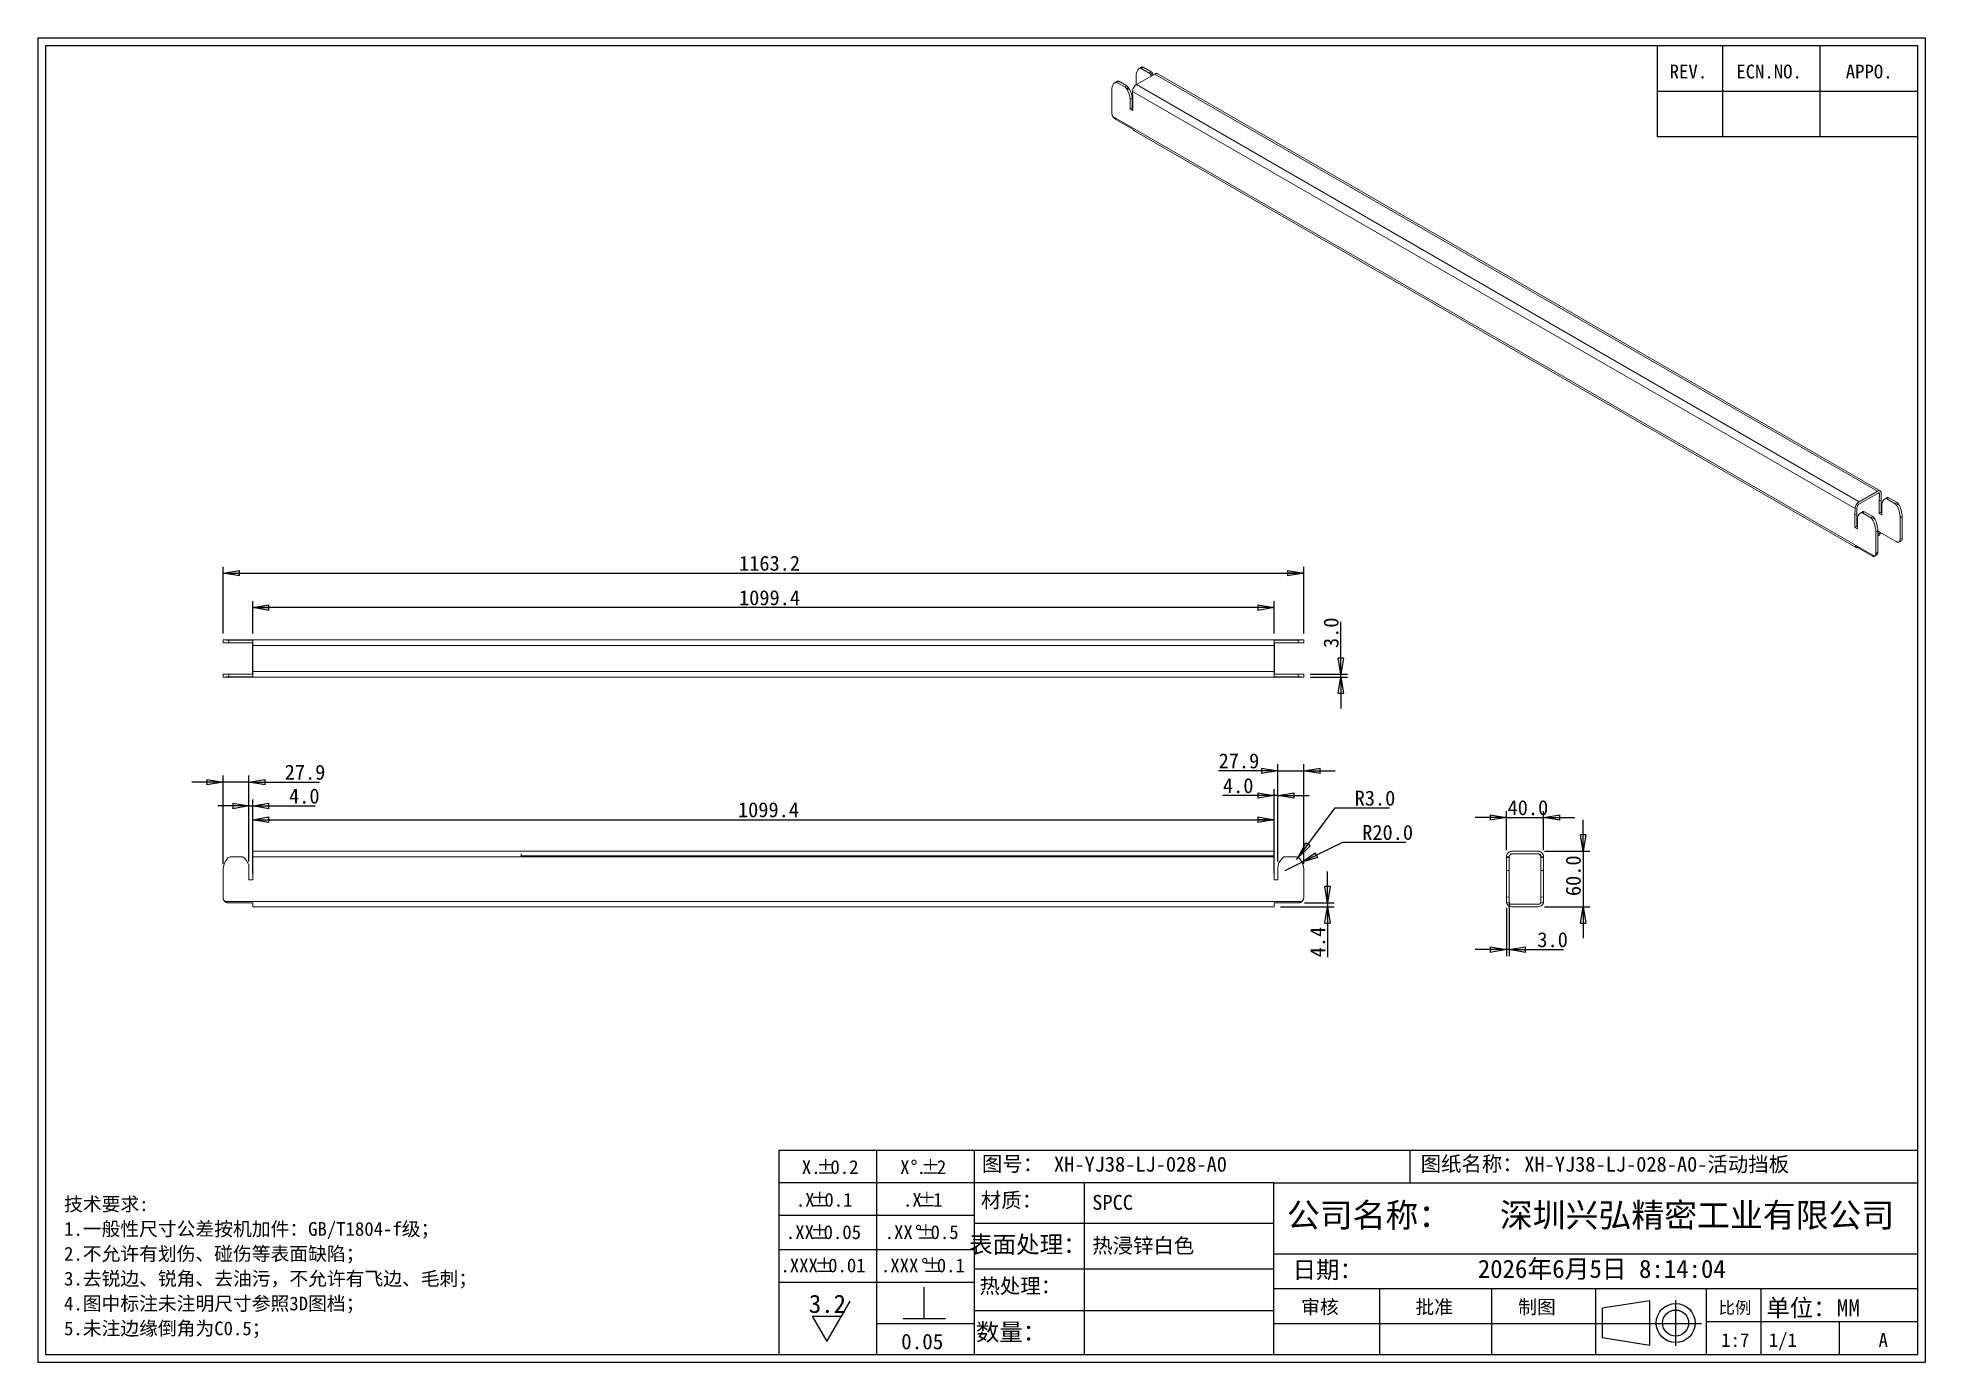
# Model space of a CAD drawing. Header units: millimetres. Extents: x 3 to 294, y 3 to 207.
import ezdxf

# ---------------------------------------------------------------- set-up
doc = ezdxf.new("R2010")
doc.units = ezdxf.units.MM
doc.linetypes.add('CENTERX2', pattern=[20.32, 12.7, -2.54, 2.54, -2.54])
doc.layers.add('图框', color=7, linetype='Continuous')
doc.layers.add('粗实线层', color=7, linetype='Continuous', lineweight=25)
doc.styles.add('SLDTEXTSTYLE0', font='SIMKAI.TTF')
doc.styles.add('SLDTEXTSTYLE1', font='SIMHEI.TTF', dxfattribs={"bigfont": 'bigfont'})
doc.styles.add('SLDTEXTSTYLE2', font='SIMSUN.TTC')
doc.styles.add('SLDTEXTSTYLE3', font='SIMSUN.TTC', dxfattribs={"bigfont": 'bigfont'})
doc.styles.add('SLDTEXTSTYLE4', font='SIMKAI.TTF')
doc.styles.add('SLDTEXTSTYLE5', font='SIMKAI.TTF', dxfattribs={"bigfont": 'bigfont'})
doc.dimstyles.new('SLDDIMSTYLE0', dxfattribs={"dimtxt": 2.3, "dimasz": 2.5, "dimexe": 0, "dimexo": 0.0625, "dimgap": 0.575, "dimtad": 2, "dimdec": 1, "dimlfac": 7, "dimrnd": 1e-09, "dimzin": 12, "dimdsep": 46, "dimtxsty": 'SLDTEXTSTYLE2', "dimblk1": 'CLOSED', "dimblk2": 'CLOSED', "dimsah": 1, "dimcen": 0.09, "dimadec": 0, "dimazin": 3, "dimtfac": 1, "dimtdec": 1, "dimtofl": 0, "dimtmove": 0, "dimatfit": 3, "dimldrblk": 'CLOSED', "dimfxl": 0, "dimfrac": 2, "dimtolj": 1, "dimtzin": 12, "dimarcsym": 0})
doc.dimstyles.new('SLDDIMSTYLE1', dxfattribs={"dimtxt": 2.3, "dimasz": 2.5, "dimexe": 0, "dimexo": 0.0625, "dimgap": 0.575, "dimtad": 2, "dimdec": 1, "dimlfac": 7, "dimrnd": 1e-09, "dimzin": 4, "dimdsep": 46, "dimtxsty": 'SLDTEXTSTYLE2', "dimblk1": 'CLOSED', "dimblk2": 'CLOSED', "dimsah": 1, "dimcen": 0.09, "dimadec": 0, "dimazin": 1, "dimtfac": 1, "dimtdec": 1, "dimtmove": 0, "dimatfit": 0, "dimldrblk": 'CLOSED', "dimfxl": 0, "dimfrac": 2, "dimtolj": 1, "dimtzin": 12, "dimarcsym": 0})
doc.dimstyles.new('SLDDIMSTYLE2', dxfattribs={"dimtxt": 2.3, "dimasz": 2.5, "dimexe": 0, "dimexo": 0.0625, "dimgap": 0.575, "dimtad": 2, "dimdec": 1, "dimlfac": 7, "dimrnd": 1e-09, "dimzin": 12, "dimdsep": 46, "dimtxsty": 'SLDTEXTSTYLE2', "dimblk1": 'CLOSED', "dimblk2": 'CLOSED', "dimsah": 1, "dimcen": 0.09, "dimadec": 0, "dimazin": 3, "dimtfac": 1, "dimtdec": 1, "dimtmove": 0, "dimatfit": 0, "dimldrblk": 'CLOSED', "dimfxl": 0, "dimfrac": 2, "dimtolj": 1, "dimtzin": 12, "dimarcsym": 0})
doc.dimstyles.new('SLDDIMSTYLE3', dxfattribs={"dimtxt": 2.3, "dimasz": 2.5, "dimexe": 0, "dimexo": 0.0625, "dimgap": 0.575, "dimtad": 0, "dimtih": 1, "dimtoh": 1, "dimdec": 1, "dimlfac": 7, "dimrnd": 1e-09, "dimzin": 4, "dimdsep": 46, "dimtxsty": 'SLDTEXTSTYLE2', "dimblk1": 'CLOSED', "dimblk2": 'CLOSED', "dimsah": 1, "dimcen": 0, "dimadec": 0, "dimazin": 1, "dimtfac": 1, "dimtdec": 1, "dimtofl": 0, "dimtmove": 0, "dimatfit": 3, "dimldrblk": 'CLOSED', "dimfxl": 0, "dimfrac": 2, "dimtolj": 1, "dimtzin": 12, "dimarcsym": 0})

msp = doc.modelspace()

# ---------------------------------------------------------------- texts
at = {"layer": '图框'}
for s, insert, char_height, attachment_point, style in [('REV.', (257.152, 202.84), 2.1167, 2, 'SLDTEXTSTYLE0'), ('ECN.NO.', (269.557, 202.84), 2.1167, 2, 'SLDTEXTSTYLE0'), ('APPO.', (284.946, 202.84), 2.1167, 2, 'SLDTEXTSTYLE0'), ('图号：', (153.226, 34.991), 2.3, 2, 'SLDTEXTSTYLE3'), ('XH-YJ38-LJ-028-A0', (159.6, 34.93), 2.3, 1, 'SLDTEXTSTYLE2'), ('图纸名称：', (223.825, 34.991), 2.3, 2, 'SLDTEXTSTYLE3'), ('XH-YJ38-LJ-028-A0-活动挡板', (231.918, 34.93), 2.3, 1, 'SLDTEXTSTYLE3'), ('材质：', (148.364, 29.401), 2.3, 1, 'SLDTEXTSTYLE3'), ('SPCC', (165.483, 29.057), 2.3, 1, 'SLDTEXTSTYLE2'), ('公司名称：', (195.416, 27.798), 3.7042, 1, 'SLDTEXTSTYLE5'), ('深圳兴弘精密工业有限公司', (228.168, 27.798), 3.70417, 1, 'SLDTEXTSTYLE5'), ('表面处理：', (155.591, 22.765), 2.6458, 2, 'SLDTEXTSTYLE5'), ('热浸锌白色', (165.483, 22.412), 2.3, 1, 'SLDTEXTSTYLE3'), ('日期：', (201.701, 18.878), 2.6458, 2, 'SLDTEXTSTYLE5'), ('2026年6月5日 8:14:04', (224.77, 19.093), 2.8, 1, 'SLDTEXTSTYLE3'), ('热处理：', (148.15, 16.22), 2.3, 1, 'SLDTEXTSTYLE3'), ('审核', (200.498, 12.897), 2.1167, 2, 'SLDTEXTSTYLE5'), ('批准', (215.177, 12.897), 2.1167, 1, 'SLDTEXTSTYLE5'), ('制图', (233.863, 12.897), 2.1167, 2, 'SLDTEXTSTYLE5'), ('比例', (264.304, 12.639), 1.8521, 2, 'SLDTEXTSTYLE5'), ('数量：', (153.002, 9.301), 2.6458, 2, 'SLDTEXTSTYLE5'), ('0.05', (139.342, 7.704), 2.3813, 2, 'SLDTEXTSTYLE0'), ('1:7', (264.36, 7.804), 2.1167, 2, 'SLDTEXTSTYLE0'), ('1/1', (271.669, 7.804), 2.1167, 2, 'SLDTEXTSTYLE0'), ('A', (287.114, 7.804), 2.117, 2, 'SLDTEXTSTYLE0')]:
    msp.add_mtext(s, dxfattribs=dict(at, insert=insert, char_height=char_height, attachment_point=attachment_point, style=style))
at = {"layer": '粗实线层', "insert": (276.335, 13.028), "char_height": 2.6458, "attachment_point": 2, "style": 'SLDTEXTSTYLE5'}
msp.add_mtext('单位：MM', dxfattribs=at)

# ---------------------------------------------------------------- blocks, each defined once
blk = doc.blocks.new('块8')
at = {"layer": '粗实线层'}
for p, q in [((184.46, 11.66), (184.46, 6.85)), ((181.31, 6.85), (187.82, 6.85))]:
    blk.add_line(p, q, dxfattribs=at)
blk = doc.blocks.new('SW_NOTE_0')
at = {"layer": '图框', "color": 0, "insert": (0, 3.26), "char_height": 2.8, "attachment_point": 1, "style": 'SLDTEXTSTYLE0'}
blk.add_mtext('3.2', dxfattribs=at)
blk = doc.blocks.new('块7')
at = {"layer": '图框', "lineweight": 25}
for p, q in [((135.52, 14.41), (139.1, 20.62)), ((133.27, 18.3), (137.77, 18.3)), ((133.27, 18.3), (135.52, 14.41))]:
    blk.add_line(p, q, dxfattribs=at)
at = {"layer": '图框', "color": 7}
blk.add_blockref('SW_NOTE_0', (132.77, 18.34), dxfattribs=at)
blk = doc.blocks.new('块9')
at = {"color": 7, "linetype": 'Continuous'}
blk.add_blockref('块7', (-132.98, -14.31), dxfattribs=at)
blk = doc.blocks.new('SW_NOTE_0_1')
at = {"layer": '图框', "color": 0, "attachment_point": 1, "style": 'SLDTEXTSTYLE1'}
for s, insert, char_height in [('技术要求:', (0, 2.46), 2.117), ('1.一般性尺寸公差按机加件：GB/T1804-f级；', (0, -1.36), 2.1167), ('2.不允许有划伤、碰伤等表面缺陷；', (0, -5.18), 2.1167), ('3.去锐边、锐角、去油污，不允许有飞边、毛刺；', (0, -9), 2.1167), ('4.图中标注未注明尺寸参照3D图档；', (0, -12.83), 2.1167), ('5.未注边缘倒角为C0.5；', (0, -16.65), 2.1167)]:
    blk.add_mtext(s, dxfattribs=dict(at, insert=insert, char_height=char_height))
blk = doc.blocks.new('SW_NOTE_0_2')
at = {"layer": '图框', "color": 0, "char_height": 2.117, "attachment_point": 2, "style": 'SLDTEXTSTYLE0'}
for s, insert in [('X.', (1.19, 2.46)), ('%%p', (3.42, 2.46)), ('0.2', (6.3, 2.46))]:
    blk.add_mtext(s, dxfattribs=dict(at, insert=insert))
blk = doc.blocks.new('SW_NOTE_0_3')
at = {"layer": '图框', "color": 0, "char_height": 2.117, "attachment_point": 2, "style": 'SLDTEXTSTYLE0'}
for s, insert in [('.X', (1.19, 2.46)), ('%%p', (3.42, 2.46)), ('0.1', (6.3, 2.46))]:
    blk.add_mtext(s, dxfattribs=dict(at, insert=insert))
blk = doc.blocks.new('SW_NOTE_0_4')
at = {"layer": '图框', "color": 0, "char_height": 2.117, "attachment_point": 2, "style": 'SLDTEXTSTYLE0'}
for s, insert in [('.XX', (1.79, 2.46)), ('%%p', (4.83, 2.46)), ('0.05', (8.31, 2.46))]:
    blk.add_mtext(s, dxfattribs=dict(at, insert=insert))
blk = doc.blocks.new('SW_NOTE_0_5')
at = {"layer": '图框', "color": 0, "char_height": 2.117, "attachment_point": 2, "style": 'SLDTEXTSTYLE0'}
for s, insert in [('.XXX', (2.38, 2.46)), ('%%p', (6.24, 2.46)), ('0.01', (9.72, 2.46))]:
    blk.add_mtext(s, dxfattribs=dict(at, insert=insert))
blk = doc.blocks.new('SW_NOTE_0_6')
at = {"layer": '图框', "color": 0, "char_height": 2.117, "attachment_point": 2}
for s, insert, style in [('.XXX', (2.38, 2.46), 'SLDTEXTSTYLE0'), ('%%d', (6.24, 2.46), 'SLDTEXTSTYLE0'), ('%%p', (7.4, 2.46), 'SLDTEXTSTYLE4'), ('0.1', (10.25, 2.46), 'SLDTEXTSTYLE0')]:
    blk.add_mtext(s, dxfattribs=dict(at, insert=insert, style=style))
blk = doc.blocks.new('SW_NOTE_0_7')
at = {"layer": '图框', "color": 0, "char_height": 2.117, "attachment_point": 2, "style": 'SLDTEXTSTYLE0'}
for s, insert in [('.XX', (1.79, 2.46)), ('%%d', (4.83, 2.46)), ('%%p', (5.96, 2.46)), ('0.5', (8.84, 2.46))]:
    blk.add_mtext(s, dxfattribs=dict(at, insert=insert))
blk = doc.blocks.new('SW_NOTE_0_8')
at = {"layer": '图框', "color": 0, "attachment_point": 2, "style": 'SLDTEXTSTYLE0'}
for s, insert, char_height in [('.X', (1.19, 2.46), 2.117), ('%%p', (3.42, 2.46), 2.117), ('1', (5.11, 2.46), 2.12)]:
    blk.add_mtext(s, dxfattribs=dict(at, insert=insert, char_height=char_height))
blk = doc.blocks.new('SW_NOTE_0_9')
at = {"layer": '图框', "color": 0, "attachment_point": 2, "style": 'SLDTEXTSTYLE0'}
for s, insert, char_height in [('X', (0.6, 2.46), 2.12), ('%%d', (2.01, 2.46), 2.117), ('.', (3.14, 2.46), 2.12), ('%%p', (4.55, 2.46), 2.117), ('2', (6.24, 2.46), 2.12)]:
    blk.add_mtext(s, dxfattribs=dict(at, insert=insert, char_height=char_height))
blk = doc.blocks.new('_Closed')
at = {"color": 0, "linetype": 'ByBlock', "lineweight": -2}
for p, q in [((-1, 0.166667), (0, 0)), ((-1, 0.166667), (-1, -0.166667)), ((0, 0), (-1, -0.166667)), ((0, 0), (-1, 0))]:
    blk.add_line(p, q, dxfattribs=at)
blk = doc.blocks.new('_D')
at = {"layer": '图框'}
for p, q in [((36.39, 78.48), (36.39, 87.75)), ((193.46, 78.48), (193.46, 87.75)), ((36.39, 86.75), (193.46, 86.75))]:
    blk.add_line(p, q, dxfattribs=at)
at = {"layer": '图框', "xscale": 2.5, "yscale": 2.5, "rotation": 180.0000000000004}
blk.add_blockref('_Closed', (36.39, 86.75, 197.21), dxfattribs=at)
at = {"layer": '图框', "xscale": 2.5, "yscale": 2.5}
blk.add_blockref('_Closed', (193.46, 86.75, 197.21), dxfattribs=at)
at = {"layer": '图框', "insert": (111.01, 89.43), "char_height": 2.3, "attachment_point": 1, "style": 'SLDTEXTSTYLE2'}
blk.add_mtext('1099.4', dxfattribs=at)
blk = doc.blocks.new('_D_1')
at = {"layer": '图框'}
for p, q in [((35.82, 88.86), (31.01, 88.86)), ((35.82, 80.32), (35.82, 89.86)), ((35.82, 88.86), (36.39, 88.86)), ((36.39, 80.86), (36.39, 89.86)), ((36.39, 88.86), (45.99, 88.86))]:
    blk.add_line(p, q, dxfattribs=at)
at = {"layer": '图框', "xscale": 2.5, "yscale": 2.5}
blk.add_blockref('_Closed', (35.82, 88.86, 197.21), dxfattribs=at)
at = {"layer": '图框', "xscale": 2.5, "yscale": 2.5, "rotation": 180.0000000000004}
blk.add_blockref('_Closed', (36.39, 88.86, 197.21), dxfattribs=at)
at = {"layer": '图框', "insert": (41.98, 91.54), "char_height": 2.3, "attachment_point": 1, "style": 'SLDTEXTSTYLE2'}
blk.add_mtext('4.0', dxfattribs=at)
blk = doc.blocks.new('_D_2')
at = {"layer": '图框'}
for p, q in [((31.84, 79.94), (31.84, 93.52)), ((35.82, 80.32), (35.82, 93.52)), ((31.84, 92.52), (27.03, 92.52)), ((35.82, 92.52), (31.84, 92.52)), ((35.82, 92.52), (46.66, 92.52))]:
    blk.add_line(p, q, dxfattribs=at)
at = {"layer": '图框', "xscale": 2.5, "yscale": 2.5}
for p, rotation in [((31.84, 92.52, 197.21), 4.249361584063304e-05), ((35.82, 92.52, 197.21), 180.0000424936158)]:
    blk.add_blockref('_Closed', p, dxfattribs=dict(at, rotation=rotation))
at = {"layer": '图框', "insert": (41.31, 95.2), "char_height": 2.3, "attachment_point": 1, "rotation": 0, "style": 'SLDTEXTSTYLE2'}
blk.add_mtext('27.9', dxfattribs=at)
blk = doc.blocks.new('_D_3')
at = {"layer": '图框'}
for p, q in [((193.46, 90.46), (185.58, 90.46)), ((193.46, 80.86), (193.46, 91.46)), ((194.03, 90.46), (193.46, 90.46)), ((194.03, 80.32), (194.03, 91.46)), ((194.03, 90.46), (198.83, 90.46))]:
    blk.add_line(p, q, dxfattribs=at)
at = {"layer": '图框', "xscale": 2.5, "yscale": 2.5}
for p, rotation in [((193.46, 90.46, 197.21), 359.9999999957581), ((194.03, 90.46, 197.21), 179.9999999957581)]:
    blk.add_blockref('_Closed', p, dxfattribs=dict(at, rotation=rotation))
at = {"layer": '图框', "insert": (185.58, 93.14), "char_height": 2.3, "attachment_point": 1, "rotation": 360, "style": 'SLDTEXTSTYLE2'}
blk.add_mtext('4.0', dxfattribs=at)
blk = doc.blocks.new('_D_4')
at = {"layer": '图框'}
for p, q in [((194.03, 94.28), (184.91, 94.28)), ((194.03, 80.32), (194.03, 95.28)), ((194.03, 94.28), (198.01, 94.28)), ((198.01, 79.94), (198.01, 95.28)), ((198.01, 94.28), (202.82, 94.28))]:
    blk.add_line(p, q, dxfattribs=at)
at = {"layer": '图框', "xscale": 2.5, "yscale": 2.5}
for p, rotation in [((194.03, 94.28, 197.21), 359.9999578701519), ((198.01, 94.28, 197.21), 179.9999578701519)]:
    blk.add_blockref('_Closed', p, dxfattribs=dict(at, rotation=rotation))
at = {"layer": '图框', "insert": (184.91, 96.95), "char_height": 2.3, "attachment_point": 1, "rotation": 360, "style": 'SLDTEXTSTYLE2'}
blk.add_mtext('27.9', dxfattribs=at)
blk = doc.blocks.new('_D_5')
at = {"layer": '图框'}
for p, q in [((201.67, 73.97), (201.67, 78.77)), ((194.45, 73.33), (202.67, 73.33)), ((198.14, 73.97), (202.67, 73.97)), ((201.67, 73.97), (201.67, 73.33)), ((201.67, 73.33), (201.67, 65.59))]:
    blk.add_line(p, q, dxfattribs=at)
at = {"layer": '图框', "xscale": 2.5, "yscale": 2.5}
for p, rotation in [((201.67, 73.97, 197.21), 270.0000000000004), ((201.67, 73.33, 197.21), 90.0000000000004)]:
    blk.add_blockref('_Closed', p, dxfattribs=dict(at, rotation=rotation))
at = {"layer": '图框', "insert": (199, 65.59), "char_height": 2.3, "attachment_point": 1, "rotation": 90, "style": 'SLDTEXTSTYLE2'}
blk.add_mtext('4.4', dxfattribs=at)
blk = doc.blocks.new('_D_6')
at = {"layer": '图框'}
for p, q in [((197.72, 80.2), (203.99, 83.27)), ((203.99, 83.27), (213.68, 83.27)), ((195.16, 78.94), (197.72, 80.2))]:
    blk.add_line(p, q, dxfattribs=at)
at = {"layer": '图框', "xscale": 2.5, "yscale": 2.5, "rotation": 206.0971748788632}
blk.add_blockref('_Closed', (197.72, 80.2, 197.21), dxfattribs=at)
at = {"layer": '图框', "insert": (206.99, 85.94), "char_height": 2.3, "attachment_point": 1, "style": 'SLDTEXTSTYLE2'}
blk.add_mtext('R20.0', dxfattribs=at)
blk = doc.blocks.new('_D_7')
at = {"layer": '图框'}
for p, q in [((197.17, 80.96), (202.83, 88.55)), ((202.83, 88.55), (211.18, 88.55)), ((196.91, 80.62), (197.17, 80.96))]:
    blk.add_line(p, q, dxfattribs=at)
at = {"layer": '图框', "xscale": 2.5, "yscale": 2.5, "rotation": 233.27117874216}
blk.add_blockref('_Closed', (197.17, 80.96, 197.21), dxfattribs=at)
at = {"layer": '图框', "insert": (205.83, 91.22), "char_height": 2.3, "attachment_point": 1, "style": 'SLDTEXTSTYLE2'}
blk.add_mtext('R3.0', dxfattribs=at)
blk = doc.blocks.new('_D_8')
at = {"layer": '图框'}
for p, q in [((36.39, 115.36), (36.39, 120.35)), ((193.45, 119.35), (36.39, 119.35)), ((193.45, 115.36), (193.45, 120.35))]:
    blk.add_line(p, q, dxfattribs=at)
at = {"layer": '图框', "xscale": 2.5, "yscale": 2.5, "rotation": 180.0000000000004}
blk.add_blockref('_Closed', (36.39, 119.35, -165.44), dxfattribs=at)
at = {"layer": '图框', "xscale": 2.5, "yscale": 2.5}
blk.add_blockref('_Closed', (193.45, 119.35, -165.44), dxfattribs=at)
at = {"layer": '图框', "insert": (111.17, 122.03), "char_height": 2.3, "attachment_point": 1, "style": 'SLDTEXTSTYLE2'}
blk.add_mtext('1099.4', dxfattribs=at)
blk = doc.blocks.new('_D_9')
at = {"layer": '图框'}
for p, q in [((31.84, 115.39), (31.84, 125.65)), ((198.01, 115.39), (198.01, 125.65)), ((31.84, 124.65), (198.01, 124.65))]:
    blk.add_line(p, q, dxfattribs=at)
at = {"layer": '图框', "xscale": 2.5, "yscale": 2.5}
for p, rotation in [((31.84, 124.65, -165.44), 179.9995921291836), ((198.01, 124.65, -165.44), 359.9995921291837)]:
    blk.add_blockref('_Closed', p, dxfattribs=dict(at, rotation=rotation))
at = {"layer": '图框', "insert": (111.17, 127.33), "char_height": 2.3, "attachment_point": 1, "rotation": 359.9996, "style": 'SLDTEXTSTYLE2'}
blk.add_mtext('1163.2', dxfattribs=at)
blk = doc.blocks.new('_D_10')
at = {"layer": '图框'}
for p, q in [((203.72, 109.11), (203.72, 117.16)), ((199.01, 109.11), (204.72, 109.11)), ((199.01, 108.68), (204.72, 108.68)), ((203.72, 108.68), (203.72, 109.11)), ((203.72, 108.68), (203.72, 103.87))]:
    blk.add_line(p, q, dxfattribs=at)
at = {"layer": '图框', "xscale": 2.5, "yscale": 2.5}
for p, rotation in [((203.72, 109.11, -165.44), 270.0000000000004), ((203.72, 108.68, -165.44), 90.0000000000004)]:
    blk.add_blockref('_Closed', p, dxfattribs=dict(at, rotation=rotation))
at = {"layer": '图框', "insert": (201.05, 113.14), "char_height": 2.3, "attachment_point": 1, "rotation": 90, "style": 'SLDTEXTSTYLE2'}
blk.add_mtext('3.0', dxfattribs=at)
blk = doc.blocks.new('_D_11')
at = {"layer": '图框'}
for p, q in [((229.17, 87.07), (224.36, 87.07)), ((229.17, 82.05), (229.17, 88.07)), ((229.17, 87.07), (234.88, 87.07)), ((234.88, 82.05), (234.88, 88.07)), ((234.88, 87.07), (239.69, 87.07))]:
    blk.add_line(p, q, dxfattribs=at)
at = {"layer": '图框', "xscale": 2.5, "yscale": 2.5}
for p, rotation in [((229.17, 87.07, 146.61), 7.556997923157315e-12), ((234.88, 87.07, 146.61), 180.0000000000076)]:
    blk.add_blockref('_Closed', p, dxfattribs=dict(at, rotation=rotation))
at = {"layer": '图框', "insert": (229.34, 89.75), "char_height": 2.3, "attachment_point": 1, "style": 'SLDTEXTSTYLE2'}
blk.add_mtext('40.0', dxfattribs=at)
blk = doc.blocks.new('_D_12')
at = {"layer": '图框'}
for p, q in [((240.97, 81.9), (240.97, 86.71)), ((235.03, 81.9), (241.97, 81.9)), ((240.97, 81.9), (240.97, 73.33)), ((235.03, 73.33), (241.97, 73.33)), ((240.97, 73.33), (240.97, 68.52))]:
    blk.add_line(p, q, dxfattribs=at)
at = {"layer": '图框', "xscale": 2.5, "yscale": 2.5}
for p, rotation in [((240.97, 81.9, 146.61), 270.0000000000209), ((240.97, 73.33, 146.61), 90.00000000002085)]:
    blk.add_blockref('_Closed', p, dxfattribs=dict(at, rotation=rotation))
at = {"layer": '图框', "insert": (238.29, 75), "char_height": 2.3, "attachment_point": 1, "rotation": 90, "style": 'SLDTEXTSTYLE2'}
blk.add_mtext('60.0', dxfattribs=at)
blk = doc.blocks.new('_D_13')
at = {"layer": '图框'}
for p, q in [((229.17, 73.19), (229.17, 65.77)), ((229.6, 73.9), (229.6, 65.77)), ((229.17, 66.77), (224.36, 66.77)), ((229.6, 66.77), (229.17, 66.77)), ((229.6, 66.77), (237.93, 66.77))]:
    blk.add_line(p, q, dxfattribs=at)
at = {"layer": '图框', "xscale": 2.5, "yscale": 2.5}
for p, rotation in [((229.17, 66.77, 146.61), 7.556997923157315e-12), ((229.6, 66.77, 146.61), 180.0000000000076)]:
    blk.add_blockref('_Closed', p, dxfattribs=dict(at, rotation=rotation))
at = {"layer": '图框', "insert": (233.92, 69.45), "char_height": 2.3, "attachment_point": 1, "style": 'SLDTEXTSTYLE2'}
blk.add_mtext('3.0', dxfattribs=at)

# ---------------------------------------------------------------- dimensions: what is measured, and where the dimension line sits
at = {"layer": '图框'}
for base, p1, p2, angle, dimstyle, picture, middle in [((198.012, 124.651), (31.837, 114.393), (198.012, 114.393), 359.99959, 'SLDDIMSTYLE0', '_D_9', (115.185, 124.651)), ((203.723, 109.108), (198.012, 108.679), (198.012, 109.108), 90, 'SLDDIMSTYLE1', '_D_10', (203.723, 115.15)), ((198.012, 94.275), (194.027, 79.321), (198.012, 78.942), 359.99996, 'SLDDIMSTYLE2', '_D_4', (187.587, 94.275)), ((31.837, 92.52), (35.823, 79.321), (31.837, 78.942), 0.00004, 'SLDDIMSTYLE2', '_D_2', (43.987, 92.52)), ((193.455, 90.461), (194.027, 79.321), (193.455, 79.855), 360, 'SLDDIMSTYLE1', '_D_3', (187.587, 90.461)), ((234.883, 87.073), (229.169, 81.047), (234.883, 81.047), 0, 'SLDDIMSTYLE1', '_D_11', (232.017, 87.073)), ((240.968, 73.333), (234.026, 81.904), (234.026, 73.333), 90, 'SLDDIMSTYLE1', '_D_12', (240.968, 77.674)), ((201.672, 73.333), (197.141, 73.966), (193.455, 73.333), 90, 'SLDDIMSTYLE2', '_D_5', (201.672, 67.602)), ((229.169, 66.77), (229.597, 74.898), (229.169, 74.19), 0, 'SLDDIMSTYLE1', '_D_13', (235.923, 66.77))]:
    dim = msp.add_linear_dim(base=base, p1=p1, p2=p2, angle=angle, dimstyle=dimstyle, dxfattribs=at)
    dim.commit()
    dim.dimension.update_dxf_attribs({"geometry": picture, "text_midpoint": middle, "dimtype": 160})
for base, p1, p2, dimstyle, picture, middle in [((36.394, 119.351), (193.455, 114.364), (36.394, 114.36), 'SLDDIMSTYLE0', '_D_8', (115.185, 119.351)), ((36.394, 88.864), (35.823, 79.321), (36.394, 79.855), 'SLDDIMSTYLE1', '_D_1', (43.987, 88.864)), ((193.455, 86.754), (36.394, 77.482), (193.455, 77.482), 'SLDDIMSTYLE0', '_D', (115.022, 86.754))]:
    dim = msp.add_linear_dim(base=base, p1=p1, p2=p2, dimstyle=dimstyle, dxfattribs=at)
    dim.commit()
    dim.dimension.update_dxf_attribs({"geometry": picture, "text_midpoint": middle, "dimtype": 160})
for center, mpoint, picture, middle in [((196.912, 80.618), (197.168, 80.962), '_D_7', (208.505, 89.886)), ((195.155, 78.942), (197.721, 80.198), '_D_6', (210.331, 84.605))]:
    dim = msp.add_radius_dim(center=center, mpoint=mpoint, dimstyle='SLDDIMSTYLE3', dxfattribs=at)
    dim.commit()
    dim.dimension.update_dxf_attribs({"geometry": picture, "text_midpoint": middle, "dimtype": 164})

# ---------------------------------------------------------------- linework, layer by layer
at = {"color": 7, "linetype": 'Continuous', "lineweight": 18}
for p, q in [((169.345, 200.313), (169.042, 200.138)), ((169.559, 200.291), (169.256, 200.116)), ((169.559, 200.291), (170.827, 199.559)), ((172.216, 201.004), (172.216, 199.712)), ((172.286, 199.767), (175.115, 201.4)), ((173.082, 202.47), (172.779, 202.295)), ((173.297, 202.449), (172.994, 202.274)), ((174.261, 201.542), (172.994, 202.274)), ((173.297, 202.449), (174.565, 201.717)), ((174.261, 201.542), (174.565, 201.717)), ((174.767, 201.51), (174.464, 201.335)), ((174.464, 201.335), (174.567, 201.17)), ((174.567, 201.17), (174.87, 201.345)), ((174.567, 201.17), (174.605, 201.105)), ((174.87, 201.345), (174.767, 201.51)), ((174.908, 201.28), (174.87, 201.345)), ((286.214, 137.263), (175.115, 201.4)), ((286.64, 137.307), (175.546, 201.441)), ((168.478, 198.847), (168.478, 195.488)), ((170.524, 199.384), (169.256, 200.116)), ((170.524, 199.384), (170.827, 199.559)), ((171.03, 199.352), (170.727, 199.177)), ((170.727, 199.177), (170.829, 199.012)), ((170.829, 199.012), (171.132, 199.187)), ((171.132, 199.187), (171.03, 199.352)), ((171.599, 197.704), (171.296, 197.529)), ((171.296, 197.529), (171.296, 196.028)), ((171.599, 197.704), (171.599, 196.203)), ((171.7, 197.732), (171.689, 198.712)), ((282.771, 134.586), (171.689, 198.712)), ((171.7, 195.795), (171.7, 197.732)), ((172.286, 199.767), (283.386, 135.63)), ((168.67, 194.856), (285.779, 127.25)), ((171.296, 196.028), (171.599, 196.203)), ((171.296, 196.028), (171.7, 195.795)), ((171.599, 196.203), (171.7, 196.145)), ((171.724, 192.926), (169.118, 194.431)), ((171.878, 192.714), (282.937, 128.601)), ((286.311, 136.974), (283.381, 135.283)), ((286.214, 137.263), (283.386, 135.63)), ((286.51, 136.859), (286.497, 135.777)), ((286.8, 135.952), (286.812, 136.918)), ((282.771, 134.586), (282.759, 133.619)), ((282.759, 133.619), (283.062, 133.794)), ((282.759, 131.682), (282.759, 133.619)), ((283.062, 133.794), (283.074, 134.761)), ((283.062, 133.794), (283.062, 131.857)), ((283.881, 134.04), (283.578, 133.865)), ((283.934, 134.068), (283.631, 133.893)), ((283.631, 133.893), (283.733, 133.94)), ((283.733, 133.94), (284.036, 134.115)), ((283.934, 134.068), (283.881, 134.04)), ((284.036, 134.115), (283.934, 134.068)), ((284.239, 134.088), (283.936, 133.913)), ((285.204, 133.181), (283.936, 133.913)), ((284.239, 134.088), (285.507, 133.356)), ((286.497, 135.777), (286.8, 135.952)), ((286.497, 133.839), (286.497, 135.777)), ((286.8, 134.014), (286.497, 133.839)), ((286.901, 133.606), (286.497, 133.839)), ((286.8, 134.014), (286.8, 135.952)), ((286.901, 133.956), (286.8, 134.014)), ((286.901, 135.107), (286.901, 133.606)), ((287.618, 136.198), (287.315, 136.023)), ((287.671, 136.226), (287.368, 136.051)), ((287.368, 136.051), (287.471, 136.098)), ((287.471, 136.098), (287.774, 136.273)), ((287.671, 136.226), (287.618, 136.198)), ((287.774, 136.273), (287.671, 136.226)), ((287.977, 136.246), (287.673, 136.071)), ((288.941, 135.339), (287.673, 136.071)), ((287.977, 136.246), (289.244, 135.514)), ((288.941, 135.339), (289.244, 135.514)), ((289.464, 135.279), (289.161, 135.104)), ((283.062, 131.857), (282.759, 131.682)), ((283.163, 131.448), (282.759, 131.682)), ((283.062, 131.857), (283.163, 131.798)), ((283.163, 132.95), (283.163, 131.448)), ((285.204, 133.181), (285.507, 133.356)), ((285.726, 133.121), (285.423, 132.946)), ((286.285, 131.188), (285.982, 131.013)), ((285.982, 127.665), (285.982, 131.013)), ((286.285, 131.188), (286.285, 127.886)), ((286.295, 130.684), (286.285, 130.679)), ((286.496, 131.002), (289.103, 129.498)), ((286.497, 131.034), (286.497, 131.003)), ((290.022, 133.346), (289.719, 133.171)), ((289.719, 129.861), (289.719, 133.171)), ((290.022, 133.346), (290.022, 129.987)), ((285.387, 127.318), (282.78, 128.823)), ((286.285, 127.886), (285.982, 127.665)), ((289.501, 129.439), (289.806, 129.565)), ((290.022, 129.987), (289.719, 129.861)), ((289.83, 129.576), (289.801, 129.571)), ((285.825, 127.277), (286.129, 127.499)), ((31.837, 114.393), (31.837, 113.965)), ((32.108, 114.393), (197.726, 114.393)), ((36.394, 114.36), (32.708, 114.36)), ((32.708, 114.36), (32.708, 113.965)), ((36.394, 113.963), (32.708, 113.965)), ((36.366, 113.536), (36.366, 109.536)), ((36.372, 113.679), (36.372, 109.536)), ((36.394, 114.36), (36.394, 113.536)), ((36.394, 113.536), (36.394, 109.536)), ((193.455, 113.536), (36.394, 113.536)), ((197.141, 114.364), (193.455, 114.364)), ((193.455, 113.536), (193.455, 114.364)), ((197.141, 113.965), (193.455, 113.964)), ((193.455, 109.536), (193.455, 113.536)), ((193.478, 109.393), (193.478, 113.536)), ((193.484, 109.536), (193.484, 113.536)), ((197.141, 113.965), (197.141, 114.364)), ((198.012, 113.965), (198.012, 114.393)), ((31.837, 109.108), (31.837, 108.679)), ((197.741, 108.679), (32.123, 108.679)), ((32.708, 109.108), (36.394, 109.108)), ((32.708, 109.108), (32.708, 108.709)), ((32.708, 108.709), (36.394, 108.709)), ((36.394, 109.536), (193.455, 109.536)), ((36.394, 109.536), (36.394, 108.709)), ((193.455, 108.713), (193.455, 109.536)), ((193.455, 109.109), (197.141, 109.108)), ((193.455, 108.713), (197.141, 108.713)), ((197.141, 108.713), (197.141, 109.108)), ((198.012, 108.679), (198.012, 109.108)), ((36.366, 81.904), (193.484, 81.904)), ((77.655, 81.047), (77.655, 81.475)), ((234.026, 81.904), (230.026, 81.904)), ((234.169, 81.475), (230.026, 81.475)), ((31.837, 78.942), (31.837, 74.828)), ((34.73, 81.047), (32.937, 81.047)), ((35.017, 80.937), (35.162, 80.806)), ((35.823, 79.321), (35.823, 77.482)), ((36.394, 79.855), (36.377, 81.047)), ((193.472, 81.047), (36.377, 81.047)), ((36.394, 77.482), (36.394, 79.855)), ((193.474, 81.19), (77.655, 81.19)), ((193.472, 81.047), (193.455, 79.855)), ((193.455, 77.482), (193.455, 79.855)), ((193.474, 81.19), (193.472, 81.047)), ((194.027, 79.321), (194.027, 77.482)), ((194.688, 80.806), (194.832, 80.937)), ((196.912, 81.047), (195.119, 81.047)), ((198.012, 74.841), (198.012, 78.942)), ((229.169, 81.047), (229.597, 81.047)), ((229.169, 80.914), (229.169, 81.047)), ((229.597, 80.914), (229.169, 80.914)), ((229.169, 80.914), (229.169, 78.942)), ((229.597, 78.942), (229.169, 78.942)), ((229.169, 74.841), (229.169, 78.942)), ((229.597, 81.047), (229.597, 80.914)), ((229.597, 78.942), (229.597, 80.914)), ((229.597, 78.942), (229.597, 74.898)), ((234.454, 81.19), (234.454, 81.047)), ((234.454, 81.047), (234.883, 81.047)), ((234.454, 80.914), (234.454, 81.047)), ((234.883, 80.914), (234.454, 80.914)), ((234.454, 80.914), (234.454, 78.942)), ((234.883, 78.942), (234.454, 78.942)), ((234.454, 74.888), (234.454, 78.942)), ((234.883, 81.047), (234.883, 80.914)), ((234.883, 78.942), (234.883, 80.914)), ((234.883, 78.942), (234.883, 74.828)), ((35.823, 77.482), (36.394, 77.482)), ((194.027, 77.482), (193.455, 77.482)), ((32.108, 74.19), (197.726, 74.19)), ((36.394, 73.953), (32.708, 73.953)), ((36.394, 73.953), (36.394, 73.333)), ((193.455, 73.333), (36.394, 73.333)), ((197.141, 73.966), (193.455, 73.966)), ((193.455, 73.333), (193.455, 73.966)), ((193.455, 73.953), (197.141, 73.953)), ((229.597, 74.898), (229.169, 74.841)), ((229.597, 74.019), (229.198, 73.966)), ((234.169, 73.761), (229.883, 73.761)), ((234.026, 73.333), (230.026, 73.333)), ((234.883, 74.828), (234.454, 74.888)), ((234.85, 73.953), (234.454, 74.008))]:
    msp.add_line(p, q, dxfattribs=at)
at = {"color": 8, "linetype": 'Continuous', "lineweight": 18}
for p, q in [((286.51, 136.859), (286.311, 136.974)), ((283.062, 133.017), (283.163, 132.959)), ((283.163, 132.492), (283.062, 132.55)), ((286.285, 131.157), (286.497, 131.034)), ((286.295, 130.684), (286.285, 130.69)), ((36.394, 113.679), (36.372, 113.679)), ((193.478, 113.536), (193.455, 113.536)), ((36.372, 109.536), (36.394, 109.536)), ((193.455, 109.393), (193.478, 109.393)), ((197.141, 73.953), (197.141, 73.966))]:
    msp.add_line(p, q, dxfattribs=at)
at = {"color": 7, "linetype": 'Continuous', "lineweight": 18, "flags": 128}
for points in [[(229.598, 74.019), (229.608, 73.967), (229.627, 73.918), (229.655, 73.874), (229.691, 73.835), (229.733, 73.803), (229.78, 73.78), (229.831, 73.765), (229.883, 73.761)], [(234.169, 73.761), (234.22, 73.766), (234.269, 73.779), (234.315, 73.802), (234.357, 73.832), (234.392, 73.869), (234.42, 73.912), (234.441, 73.959), (234.453, 74.009)]]:
    msp.add_lwpolyline(points, dxfattribs=at)
at = {"color": 7, "linetype": 'Continuous', "lineweight": 18}
for centre, radius, start, end in [((169.434, 200.117), 0.215, 54.2189, 114.47065), ((173.67, 201.139), 1.46, 127.81094, 185.28748), ((172.869, 202.102), 0.212, 54.04509, 116.45389), ((173.171, 202.275), 0.215, 54.2189, 114.47065), ((173.941, 201.026), 0.608, 30.60866, 58.20765), ((174.244, 201.201), 0.608, 30.60866, 58.20765), ((169.932, 198.981), 1.46, 127.81094, 185.28748), ((169.131, 199.945), 0.212, 54.04509, 116.45389), ((170.204, 198.868), 0.608, 30.60866, 58.20765), ((170.507, 199.043), 0.608, 30.60866, 58.20765), ((168.368, 197.421), 2.931, 2.11214, 32.87753), ((168.671, 197.596), 2.931, 2.11214, 32.87753), ((172.056, 193.004), 0.341, 193.26855, 238.5607), ((284.131, 133.058), 0.973, 120.90759, 186.37228), ((283.808, 133.73), 0.223, 55.11452, 109.65492), ((284.111, 133.905), 0.223, 55.11452, 109.65492), ((287.868, 135.215), 0.973, 120.90759, 186.37228), ((287.546, 135.888), 0.223, 55.11452, 109.65492), ((287.849, 136.063), 0.223, 55.11452, 109.65492), ((288.611, 134.811), 0.623, 28.07343, 57.97435), ((285.63, 133.036), 4.091, 1.88422, 30.35769), ((288.914, 134.986), 0.623, 28.07343, 57.97435), ((285.933, 133.211), 4.091, 1.88422, 30.35769), ((284.874, 132.653), 0.623, 28.07343, 57.97435), ((281.893, 130.879), 4.091, 1.88422, 30.35769), ((285.177, 132.828), 0.623, 28.07343, 57.97435), ((282.196, 131.053), 4.091, 1.88422, 30.35769), ((285.457, 131.396), 1.344, 307.99698, 337.63756), ((286.05, 131.062), 0.45, 303.00799, 352.43626), ((283.104, 128.89), 0.33, 191.74709, 288.25829), ((234.026, 81.047), 0.429, 360, 90), ((34.694, 78.942), 2.857, 136.33736, 180), ((32.937, 80.618), 0.429, 90, 136.33736), ((34.73, 80.618), 0.429, 47.97269, 90), ((33.823, 79.321), 2, 0, 47.97269), ((196.027, 79.321), 2, 132.02731, 180), ((195.119, 80.618), 0.429, 90, 132.02731), ((196.912, 80.618), 0.429, 43.66264, 90), ((195.155, 78.942), 2.857, 0, 43.66264), ((230.026, 74.19), 0.857, 195.12619, 270), ((234.026, 74.19), 0.857, 270, 343.94307)]:
    msp.add_arc(centre, radius, start, end, dxfattribs=at)
for points, knots in [([(175.543, 201.435), (175.531, 201.444), (175.492, 201.474), (175.399, 201.486), (175.267, 201.474), (175.168, 201.426), (175.115, 201.4)], [0, 0, 0, 0, 0.1082724, 0.3778279, 0.6664658, 1, 1, 1, 1]), ([(172.286, 199.767), (172.236, 199.738), (172.147, 199.672), (171.998, 199.525), (171.852, 199.318), (171.749, 199.086), (171.699, 198.881), (171.688, 198.771), (171.689, 198.712)], [0, 0, 0, 0, 0.125, 0.25, 0.5, 0.75, 0.875, 1, 1, 1, 1]), ([(168.67, 194.856), (168.653, 194.885), (168.62, 194.944), (168.578, 195.035), (168.542, 195.128), (168.514, 195.221), (168.493, 195.313), (168.481, 195.402), (168.478, 195.46), (168.478, 195.488)], [0, 0, 0, 0, 0.1421621, 0.2845815, 0.4272239, 0.5700838, 0.713162, 0.856465, 1, 1, 1, 1]), ([(169.118, 194.431), (169.109, 194.436), (169.092, 194.446), (169.066, 194.462), (169.04, 194.479), (169.014, 194.497), (168.988, 194.516), (168.962, 194.536), (168.935, 194.557), (168.884, 194.6), (168.809, 194.67), (168.739, 194.753), (168.694, 194.817), (168.678, 194.843), (168.67, 194.856)], [0, 0, 0, 0, 0.0544493, 0.1088963, 0.1633429, 0.2177894, 0.2722358, 0.3266814, 0.3811266, 0.435572, 0.6486661, 0.8617461, 0.9308697, 1, 1, 1, 1]), ([(286.214, 137.263), (286.265, 137.292), (286.354, 137.33), (286.503, 137.357), (286.649, 137.322), (286.752, 137.213), (286.802, 137.071), (286.812, 136.976), (286.812, 136.918)], [0, 0, 0, 0, 0.125, 0.25, 0.5, 0.75, 0.875, 1, 1, 1, 1]), ([(282.771, 134.586), (282.772, 134.643), (282.785, 134.753), (282.839, 134.955), (282.946, 135.184), (283.095, 135.39), (283.246, 135.536), (283.335, 135.601), (283.386, 135.63)], [0, 0, 0, 0, 0.125, 0.25, 0.5, 0.75, 0.875, 1, 1, 1, 1]), ([(286.124, 127.505), (286.168, 127.544), (286.263, 127.628), (286.277, 127.796), (286.285, 127.886)], [0, 0, 0, 0, 0.462157, 1, 1, 1, 1]), ([(289.103, 129.498), (289.112, 129.493), (289.129, 129.484), (289.154, 129.471), (289.179, 129.46), (289.213, 129.446), (289.256, 129.432), (289.306, 129.42), (289.355, 129.415), (289.417, 129.415), (289.489, 129.429), (289.563, 129.468), (289.626, 129.528), (289.675, 129.609), (289.701, 129.691), (289.714, 129.764), (289.718, 129.808), (289.719, 129.841), (289.719, 129.854), (289.719, 129.861)], [0, 0, 0, 0, 0.0261783, 0.0523566, 0.0785348, 0.104713, 0.1582074, 0.2117022, 0.2661577, 0.3206134, 0.4267925, 0.5320089, 0.6375317, 0.7475084, 0.8572172, 0.9105414, 0.9638656, 0.9819328, 1, 1, 1, 1]), ([(285.779, 127.25), (285.773, 127.247), (285.762, 127.242), (285.743, 127.236), (285.725, 127.231), (285.707, 127.227), (285.688, 127.225), (285.668, 127.224), (285.649, 127.225), (285.608, 127.228), (285.545, 127.243), (285.473, 127.272), (285.42, 127.299), (285.398, 127.312), (285.387, 127.318)], [0, 0, 0, 0, 0.052839, 0.105673, 0.1585062, 0.2113401, 0.2641748, 0.317009, 0.3698424, 0.4226757, 0.6378228, 0.8529712, 0.9264845, 1, 1, 1, 1]), ([(285.982, 127.665), (285.982, 127.64), (285.98, 127.591), (285.969, 127.523), (285.953, 127.46), (285.93, 127.403), (285.901, 127.353), (285.866, 127.31), (285.825, 127.275), (285.795, 127.257), (285.779, 127.25)], [0, 0, 0, 0, 0.1255645, 0.2509626, 0.376199, 0.501278, 0.626204, 0.7509736, 0.8755829, 1, 1, 1, 1]), ([(32.108, 114.393), (32.084, 114.393), (32.038, 114.393), (31.978, 114.393), (31.927, 114.393), (31.887, 114.393), (31.858, 114.393), (31.841, 114.393), (31.837, 114.393), (31.837, 114.393)], [0, 0, 0, 0, 0.1421621, 0.2845815, 0.4272239, 0.5700838, 0.713162, 0.856465, 1, 1, 1, 1]), ([(32.708, 113.965), (32.696, 113.965), (32.672, 113.965), (32.636, 113.965), (32.601, 113.965), (32.553, 113.965), (32.493, 113.965), (32.422, 113.965), (32.353, 113.965), (32.265, 113.965), (32.163, 113.965), (32.058, 113.965), (31.969, 113.965), (31.9, 113.965), (31.862, 113.965), (31.844, 113.965), (31.839, 113.965), (31.837, 113.965), (31.837, 113.965), (31.837, 113.965)], [0, 0, 0, 0, 0.0261783, 0.0523566, 0.0785348, 0.104713, 0.1582074, 0.2117022, 0.2661577, 0.3206134, 0.4267925, 0.5320089, 0.6375317, 0.7475084, 0.8572172, 0.9105414, 0.9638656, 0.9819328, 1, 1, 1, 1]), ([(32.708, 114.36), (32.696, 114.36), (32.672, 114.36), (32.636, 114.361), (32.601, 114.362), (32.565, 114.363), (32.529, 114.365), (32.494, 114.367), (32.46, 114.369), (32.392, 114.374), (32.294, 114.383), (32.202, 114.39), (32.142, 114.393), (32.12, 114.393), (32.108, 114.393)], [0, 0, 0, 0, 0.0544493, 0.1088963, 0.1633429, 0.2177894, 0.2722358, 0.3266814, 0.3811266, 0.435572, 0.6486661, 0.8617461, 0.9308697, 1, 1, 1, 1]), ([(36.366, 113.536), (36.366, 113.63), (36.366, 113.782), (36.367, 113.914), (36.367, 113.963)], [0, 0, 0, 0, 0.6203794, 1, 1, 1, 1]), ([(193.482, 113.964), (193.482, 113.956), (193.483, 113.894), (193.483, 113.749), (193.484, 113.611), (193.484, 113.536)], [0, 0, 0, 0, 0.0678072, 0.5002695, 1, 1, 1, 1]), ([(197.726, 114.393), (197.718, 114.393), (197.701, 114.393), (197.674, 114.392), (197.647, 114.391), (197.619, 114.389), (197.59, 114.387), (197.561, 114.385), (197.531, 114.383), (197.469, 114.378), (197.372, 114.371), (197.265, 114.366), (197.188, 114.364), (197.157, 114.364), (197.141, 114.364)], [0, 0, 0, 0, 0.052839, 0.105673, 0.1585062, 0.2113401, 0.2641748, 0.317009, 0.3698424, 0.4226757, 0.6378228, 0.8529712, 0.9264845, 1, 1, 1, 1]), ([(198.012, 113.965), (198.012, 113.965), (198.012, 113.965), (198.01, 113.965), (198.006, 113.965), (197.999, 113.965), (197.986, 113.965), (197.964, 113.965), (197.936, 113.965), (197.892, 113.965), (197.823, 113.965), (197.723, 113.965), (197.606, 113.965), (197.475, 113.965), (197.357, 113.965), (197.261, 113.965), (197.205, 113.965), (197.165, 113.965), (197.149, 113.965), (197.141, 113.965)], [0, 0, 0, 0, 0.0267382, 0.0534763, 0.0802143, 0.1069523, 0.1614532, 0.2159543, 0.2711005, 0.3262468, 0.4332177, 0.5385176, 0.6435254, 0.7522636, 0.8601805, 0.9123955, 0.9646104, 0.9823052, 1, 1, 1, 1]), ([(198.012, 114.393), (198.012, 114.393), (198.009, 114.393), (197.995, 114.393), (197.971, 114.393), (197.939, 114.393), (197.898, 114.393), (197.848, 114.393), (197.791, 114.393), (197.748, 114.393), (197.726, 114.393)], [0, 0, 0, 0, 0.1255645, 0.2509626, 0.376199, 0.501278, 0.626204, 0.7509736, 0.8755829, 1, 1, 1, 1]), ([(31.837, 109.108), (31.837, 109.108), (31.837, 109.108), (31.84, 109.108), (31.844, 109.108), (31.851, 109.108), (31.864, 109.108), (31.885, 109.108), (31.913, 109.108), (31.958, 109.108), (32.026, 109.108), (32.126, 109.108), (32.243, 109.108), (32.375, 109.108), (32.492, 109.108), (32.588, 109.108), (32.644, 109.108), (32.684, 109.108), (32.7, 109.108), (32.708, 109.108)], [0, 0, 0, 0, 0.0267382, 0.0534763, 0.0802143, 0.1069523, 0.1614532, 0.2159543, 0.2711005, 0.3262468, 0.4332177, 0.5385176, 0.6435254, 0.7522636, 0.8601805, 0.9123955, 0.9646104, 0.9823052, 1, 1, 1, 1]), ([(31.837, 108.679), (31.837, 108.679), (31.84, 108.679), (31.854, 108.679), (31.878, 108.679), (31.91, 108.679), (31.952, 108.679), (32.001, 108.679), (32.058, 108.679), (32.101, 108.679), (32.123, 108.679)], [0, 0, 0, 0, 0.1255645, 0.2509626, 0.376199, 0.501278, 0.626204, 0.7509736, 0.8755829, 1, 1, 1, 1]), ([(32.123, 108.679), (32.132, 108.679), (32.149, 108.679), (32.175, 108.68), (32.202, 108.681), (32.23, 108.683), (32.259, 108.685), (32.288, 108.687), (32.318, 108.689), (32.38, 108.694), (32.478, 108.702), (32.584, 108.707), (32.661, 108.709), (32.693, 108.709), (32.708, 108.709)], [0, 0, 0, 0, 0.052839, 0.105673, 0.1585062, 0.2113401, 0.2641748, 0.317009, 0.3698424, 0.4226757, 0.6378228, 0.8529712, 0.9264845, 1, 1, 1, 1]), ([(36.367, 109.108), (36.367, 109.117), (36.366, 109.178), (36.366, 109.323), (36.366, 109.462), (36.366, 109.536)], [0, 0, 0, 0, 0.0678076, 0.50027, 1, 1, 1, 1]), ([(193.484, 109.536), (193.484, 109.442), (193.483, 109.29), (193.482, 109.159), (193.482, 109.109)], [0, 0, 0, 0, 0.6204862, 1, 1, 1, 1]), ([(197.141, 109.108), (197.153, 109.108), (197.177, 109.108), (197.213, 109.108), (197.249, 109.108), (197.297, 109.108), (197.356, 109.108), (197.427, 109.108), (197.496, 109.108), (197.585, 109.108), (197.686, 109.108), (197.792, 109.108), (197.88, 109.108), (197.949, 109.108), (197.987, 109.108), (198.005, 109.108), (198.01, 109.108), (198.012, 109.108), (198.012, 109.108), (198.012, 109.108)], [0, 0, 0, 0, 0.0261783, 0.0523566, 0.0785348, 0.104713, 0.1582074, 0.2117022, 0.2661577, 0.3206134, 0.4267925, 0.5320089, 0.6375317, 0.7475084, 0.8572172, 0.9105414, 0.9638656, 0.9819328, 1, 1, 1, 1]), ([(197.141, 108.713), (197.153, 108.712), (197.177, 108.712), (197.213, 108.712), (197.249, 108.711), (197.284, 108.709), (197.32, 108.708), (197.355, 108.706), (197.39, 108.703), (197.457, 108.698), (197.555, 108.69), (197.647, 108.682), (197.707, 108.679), (197.73, 108.679), (197.741, 108.679)], [0, 0, 0, 0, 0.0544493, 0.1088963, 0.1633429, 0.2177894, 0.2722358, 0.3266814, 0.3811266, 0.435572, 0.6486661, 0.8617461, 0.9308697, 1, 1, 1, 1]), ([(36.366, 81.904), (36.366, 81.904), (36.366, 81.887), (36.367, 81.813), (36.369, 81.665), (36.372, 81.456), (36.375, 81.244), (36.376, 81.118), (36.377, 81.047)], [0, 0, 0, 0, 0.125, 0.25, 0.5, 0.75, 0.875, 1, 1, 1, 1]), ([(193.472, 81.047), (193.473, 81.118), (193.475, 81.244), (193.477, 81.456), (193.48, 81.665), (193.482, 81.813), (193.483, 81.887), (193.484, 81.904), (193.484, 81.904)], [0, 0, 0, 0, 0.125, 0.25, 0.5, 0.75, 0.875, 1, 1, 1, 1]), ([(229.169, 81.047), (229.169, 81.118), (229.186, 81.244), (229.259, 81.456), (229.408, 81.665), (229.616, 81.813), (229.828, 81.887), (229.954, 81.904), (230.026, 81.904)], [0, 0, 0, 0, 0.125, 0.25, 0.5, 0.75, 0.875, 1, 1, 1, 1]), ([(234.026, 81.904), (234.097, 81.904), (234.223, 81.887), (234.435, 81.813), (234.644, 81.665), (234.792, 81.456), (234.866, 81.244), (234.883, 81.118), (234.883, 81.047)], [0, 0, 0, 0, 0.125, 0.25, 0.5, 0.75, 0.875, 1, 1, 1, 1]), ([(32.108, 74.19), (32.084, 74.213), (32.038, 74.263), (31.978, 74.345), (31.927, 74.433), (31.887, 74.527), (31.858, 74.625), (31.841, 74.726), (31.837, 74.794), (31.837, 74.828)], [0, 0, 0, 0, 0.1421621, 0.2845815, 0.4272239, 0.5700838, 0.713162, 0.856465, 1, 1, 1, 1]), ([(32.708, 73.953), (32.696, 73.953), (32.672, 73.953), (32.636, 73.955), (32.601, 73.959), (32.565, 73.964), (32.529, 73.97), (32.494, 73.978), (32.46, 73.988), (32.392, 74.009), (32.294, 74.051), (32.202, 74.11), (32.142, 74.159), (32.12, 74.179), (32.108, 74.19)], [0, 0, 0, 0, 0.0544493, 0.1088963, 0.1633429, 0.2177894, 0.2722358, 0.3266814, 0.3811266, 0.435572, 0.6486661, 0.8617461, 0.9308697, 1, 1, 1, 1]), ([(197.726, 74.19), (197.718, 74.182), (197.701, 74.167), (197.674, 74.146), (197.647, 74.126), (197.619, 74.107), (197.59, 74.089), (197.561, 74.072), (197.531, 74.056), (197.469, 74.027), (197.372, 73.993), (197.265, 73.973), (197.188, 73.967), (197.157, 73.966), (197.141, 73.966)], [0, 0, 0, 0, 0.052839, 0.105673, 0.1585062, 0.2113401, 0.2641748, 0.317009, 0.3698424, 0.4226757, 0.6378228, 0.8529712, 0.9264845, 1, 1, 1, 1]), ([(197.141, 73.953), (197.153, 73.953), (197.177, 73.953), (197.213, 73.955), (197.249, 73.959), (197.284, 73.964), (197.32, 73.97), (197.355, 73.978), (197.39, 73.988), (197.457, 74.009), (197.555, 74.051), (197.647, 74.11), (197.707, 74.159), (197.73, 74.179), (197.741, 74.19)], [0, 0, 0, 0, 0.0544493, 0.1088963, 0.1633429, 0.2177894, 0.2722358, 0.3266814, 0.3811266, 0.435572, 0.6486661, 0.8617461, 0.9308697, 1, 1, 1, 1]), ([(198.012, 74.841), (198.012, 74.811), (198.009, 74.749), (197.995, 74.658), (197.971, 74.57), (197.939, 74.484), (197.898, 74.402), (197.848, 74.325), (197.791, 74.254), (197.748, 74.21), (197.726, 74.19)], [0, 0, 0, 0, 0.1255645, 0.2509626, 0.376199, 0.501278, 0.626204, 0.7509736, 0.8755829, 1, 1, 1, 1]), ([(229.169, 74.841), (229.169, 74.811), (229.169, 74.749), (229.169, 74.658), (229.169, 74.57), (229.169, 74.484), (229.169, 74.402), (229.169, 74.325), (229.169, 74.254), (229.169, 74.21), (229.169, 74.19)], [0, 0, 0, 0, 0.1255645, 0.2509626, 0.376199, 0.501278, 0.626204, 0.7509736, 0.8755829, 1, 1, 1, 1]), ([(229.169, 74.19), (229.169, 74.182), (229.169, 74.167), (229.17, 74.146), (229.171, 74.126), (229.173, 74.107), (229.175, 74.089), (229.177, 74.072), (229.179, 74.056), (229.184, 74.027), (229.191, 73.993), (229.197, 73.973), (229.198, 73.967), (229.198, 73.966), (229.198, 73.966)], [0, 0, 0, 0, 0.052839, 0.105673, 0.1585062, 0.2113401, 0.2641748, 0.317009, 0.3698424, 0.4226757, 0.6378228, 0.8529712, 0.9264845, 1, 1, 1, 1]), ([(229.597, 74.898), (229.597, 74.886), (229.597, 74.861), (229.597, 74.825), (229.597, 74.788), (229.597, 74.739), (229.597, 74.678), (229.597, 74.606), (229.597, 74.536), (229.597, 74.447), (229.597, 74.345), (229.597, 74.238), (229.597, 74.15), (229.597, 74.081), (229.597, 74.044), (229.597, 74.026), (229.597, 74.021), (229.597, 74.019), (229.597, 74.019), (229.597, 74.019)], [0, 0, 0, 0, 0.0267382, 0.0534763, 0.0802143, 0.1069523, 0.1614532, 0.2159543, 0.2711005, 0.3262468, 0.4332177, 0.5385176, 0.6435254, 0.7522636, 0.8601805, 0.9123955, 0.9646104, 0.9823052, 1, 1, 1, 1]), ([(234.454, 74.008), (234.454, 74.009), (234.454, 74.009), (234.454, 74.011), (234.454, 74.015), (234.454, 74.022), (234.454, 74.035), (234.454, 74.056), (234.454, 74.084), (234.454, 74.128), (234.454, 74.197), (234.454, 74.297), (234.454, 74.415), (234.454, 74.548), (234.454, 74.668), (234.454, 74.766), (234.454, 74.823), (234.454, 74.864), (234.454, 74.88), (234.454, 74.888)], [0, 0, 0, 0, 0.0261783, 0.0523566, 0.0785348, 0.104713, 0.1582074, 0.2117022, 0.2661577, 0.3206134, 0.4267925, 0.5320089, 0.6375317, 0.7475084, 0.8572172, 0.9105414, 0.9638656, 0.9819328, 1, 1, 1, 1]), ([(234.85, 73.953), (234.85, 73.953), (234.85, 73.953), (234.85, 73.955), (234.851, 73.959), (234.853, 73.964), (234.855, 73.97), (234.857, 73.978), (234.859, 73.988), (234.864, 74.009), (234.873, 74.051), (234.88, 74.11), (234.883, 74.159), (234.883, 74.179), (234.883, 74.19)], [0, 0, 0, 0, 0.0544493, 0.1088963, 0.1633429, 0.2177894, 0.2722358, 0.3266814, 0.3811266, 0.435572, 0.6486661, 0.8617461, 0.9308697, 1, 1, 1, 1]), ([(234.883, 74.19), (234.883, 74.213), (234.883, 74.263), (234.883, 74.345), (234.883, 74.433), (234.883, 74.527), (234.883, 74.625), (234.883, 74.726), (234.883, 74.794), (234.883, 74.828)], [0, 0, 0, 0, 0.1421621, 0.2845815, 0.4272239, 0.5700838, 0.713162, 0.856465, 1, 1, 1, 1])]:
    msp.add_open_spline(points, degree=3, knots=knots, dxfattribs=at)
for points in [[(286.311, 136.974), (286.345, 136.994), (286.397, 137.007), (286.456, 136.994), (286.497, 136.95), (286.511, 136.898), (286.51, 136.859)], [(283.074, 134.761), (283.075, 134.818), (283.098, 134.922), (283.162, 135.06), (283.252, 135.183), (283.331, 135.254), (283.381, 135.283)], [(290.022, 129.987), (290.022, 129.884), (289.986, 129.717), (289.895, 129.61), (289.83, 129.576)], [(36.372, 113.679), (36.372, 113.727), (36.372, 113.801), (36.373, 113.885), (36.374, 113.944), (36.375, 113.965), (36.375, 113.965)], [(193.472, 113.965), (193.473, 113.965), (193.474, 113.934), (193.476, 113.846), (193.477, 113.72), (193.478, 113.608), (193.478, 113.536)], [(36.377, 109.108), (36.376, 109.108), (36.375, 109.139), (36.373, 109.227), (36.372, 109.353), (36.372, 109.465), (36.372, 109.536)], [(193.478, 109.393), (193.478, 109.346), (193.477, 109.271), (193.477, 109.187), (193.475, 109.128), (193.474, 109.108), (193.474, 109.108)], [(198.012, 108.679), (198.012, 108.679), (197.962, 108.679), (197.832, 108.679), (197.741, 108.679)], [(229.597, 81.047), (229.597, 81.118), (229.628, 81.23), (229.717, 81.356), (229.843, 81.444), (229.954, 81.475), (230.026, 81.475)], [(234.169, 81.475), (234.216, 81.475), (234.291, 81.455), (234.375, 81.396), (234.434, 81.312), (234.454, 81.237), (234.454, 81.19)]]:
    msp.add_open_spline(points, degree=3, dxfattribs=at)
at = {"layer": '图框', "lineweight": 25}
for p, q in [((3.343, 206.977), (293.569, 206.977)), ((3.343, 206.977), (3.343, 3.329)), ((293.569, 206.977), (293.569, 3.329)), ((4.543, 205.777), (292.369, 205.777)), ((4.543, 205.777), (4.543, 4.529)), ((292.369, 205.777), (292.369, 4.529)), ((3.343, 3.329), (293.569, 3.329)), ((4.543, 4.529), (292.369, 4.529))]:
    msp.add_line(p, q, dxfattribs=at)
at = {"layer": '图框'}
for p, q in [((259.869, 14.687), (259.869, 4.529)), ((268.292, 14.687), (268.292, 4.529)), ((257.188, 9.291), (259.174, 9.291)), ((280.309, 9.608), (280.309, 4.529))]:
    msp.add_line(p, q, dxfattribs=at)
at = {"layer": '粗实线层'}
for p, q in [((252.369, 205.777), (252.369, 191.777)), ((262.369, 205.777), (262.369, 191.777)), ((277.369, 205.777), (277.369, 191.777)), ((252.369, 198.777), (292.369, 198.777)), ((252.369, 191.777), (292.369, 191.777)), ((292.369, 35.901), (117.318, 35.901)), ((117.318, 35.901), (117.318, 4.529)), ((132.318, 35.901), (132.318, 4.529)), ((147.318, 35.901), (147.318, 4.529)), ((214.309, 35.901), (214.309, 30.901)), ((193.346, 30.901), (117.318, 30.901)), ((164.255, 30.901), (164.255, 4.529)), ((193.346, 30.901), (193.346, 4.529)), ((193.346, 30.901), (292.369, 30.901)), ((117.318, 25.955), (147.318, 25.955)), ((147.318, 24.704), (193.346, 24.704)), ((147.318, 20.616), (117.318, 20.615)), ((147.318, 17.715), (193.346, 17.715)), ((193.346, 19.991), (292.369, 19.991)), ((147.318, 15.616), (117.318, 15.615)), ((193.346, 14.687), (292.369, 14.687)), ((209.667, 14.687), (209.667, 4.529)), ((226.868, 14.687), (226.868, 4.529)), ((242.857, 14.687), (242.857, 4.529)), ((251.221, 12.794), (243.903, 11.651)), ((243.903, 11.651), (243.903, 7.112)), ((251.221, 5.968), (251.221, 12.794)), ((255.189, 12.86), (255.189, 5.86)), ((132.318, 9.302), (147.318, 9.302)), ((147.318, 11.261), (193.346, 11.261)), ((193.346, 9.302), (242.857, 9.302)), ((252.174, 9.291), (259.174, 9.291)), ((259.869, 9.608), (292.369, 9.608)), ((243.903, 7.112), (251.221, 5.968))]:
    msp.add_line(p, q, dxfattribs=at)
at = {"layer": '粗实线层', "linetype": 'CENTERX2'}
msp.add_line((242.636, 9.291), (252.222, 9.291), dxfattribs=at)
at = {"layer": '粗实线层'}
for radius in [3, 2]:
    msp.add_circle((255.189, 9.36), radius, dxfattribs=at)

# ---------------------------------------------------------------- block references
at = {"color": 7, "linetype": 'Continuous'}
for name, p in [('块8', (-44.877, 3.208)), ('块9', (122.117, 6.422))]:
    msp.add_blockref(name, p, dxfattribs=at)
at = {"layer": '图框'}
for name, p in [('SW_NOTE_0_2', (121.082, 31.939)), ('SW_NOTE_0_9', (136.067, 31.939)), ('SW_NOTE_0_3', (120.155, 26.908)), ('SW_NOTE_0_8', (136.632, 26.908)), ('SW_NOTE_0_1', (7.388, 26.248)), ('SW_NOTE_0_4', (118.744, 21.928)), ('SW_NOTE_0_7', (133.939, 21.928)), ('SW_NOTE_0_5', (118.038, 16.816)), ('SW_NOTE_0_6', (133.488, 16.816))]:
    msp.add_blockref(name, p, dxfattribs=at)

msp.set_redraw_order([(e.dxf.handle, doc.entitydb.next_handle()) for e in msp.query("TEXT MTEXT ATTDEF DIMENSION ARC_DIMENSION")])  # texts and dimensions are drawn at this point

doc.saveas('drawing.dxf')
